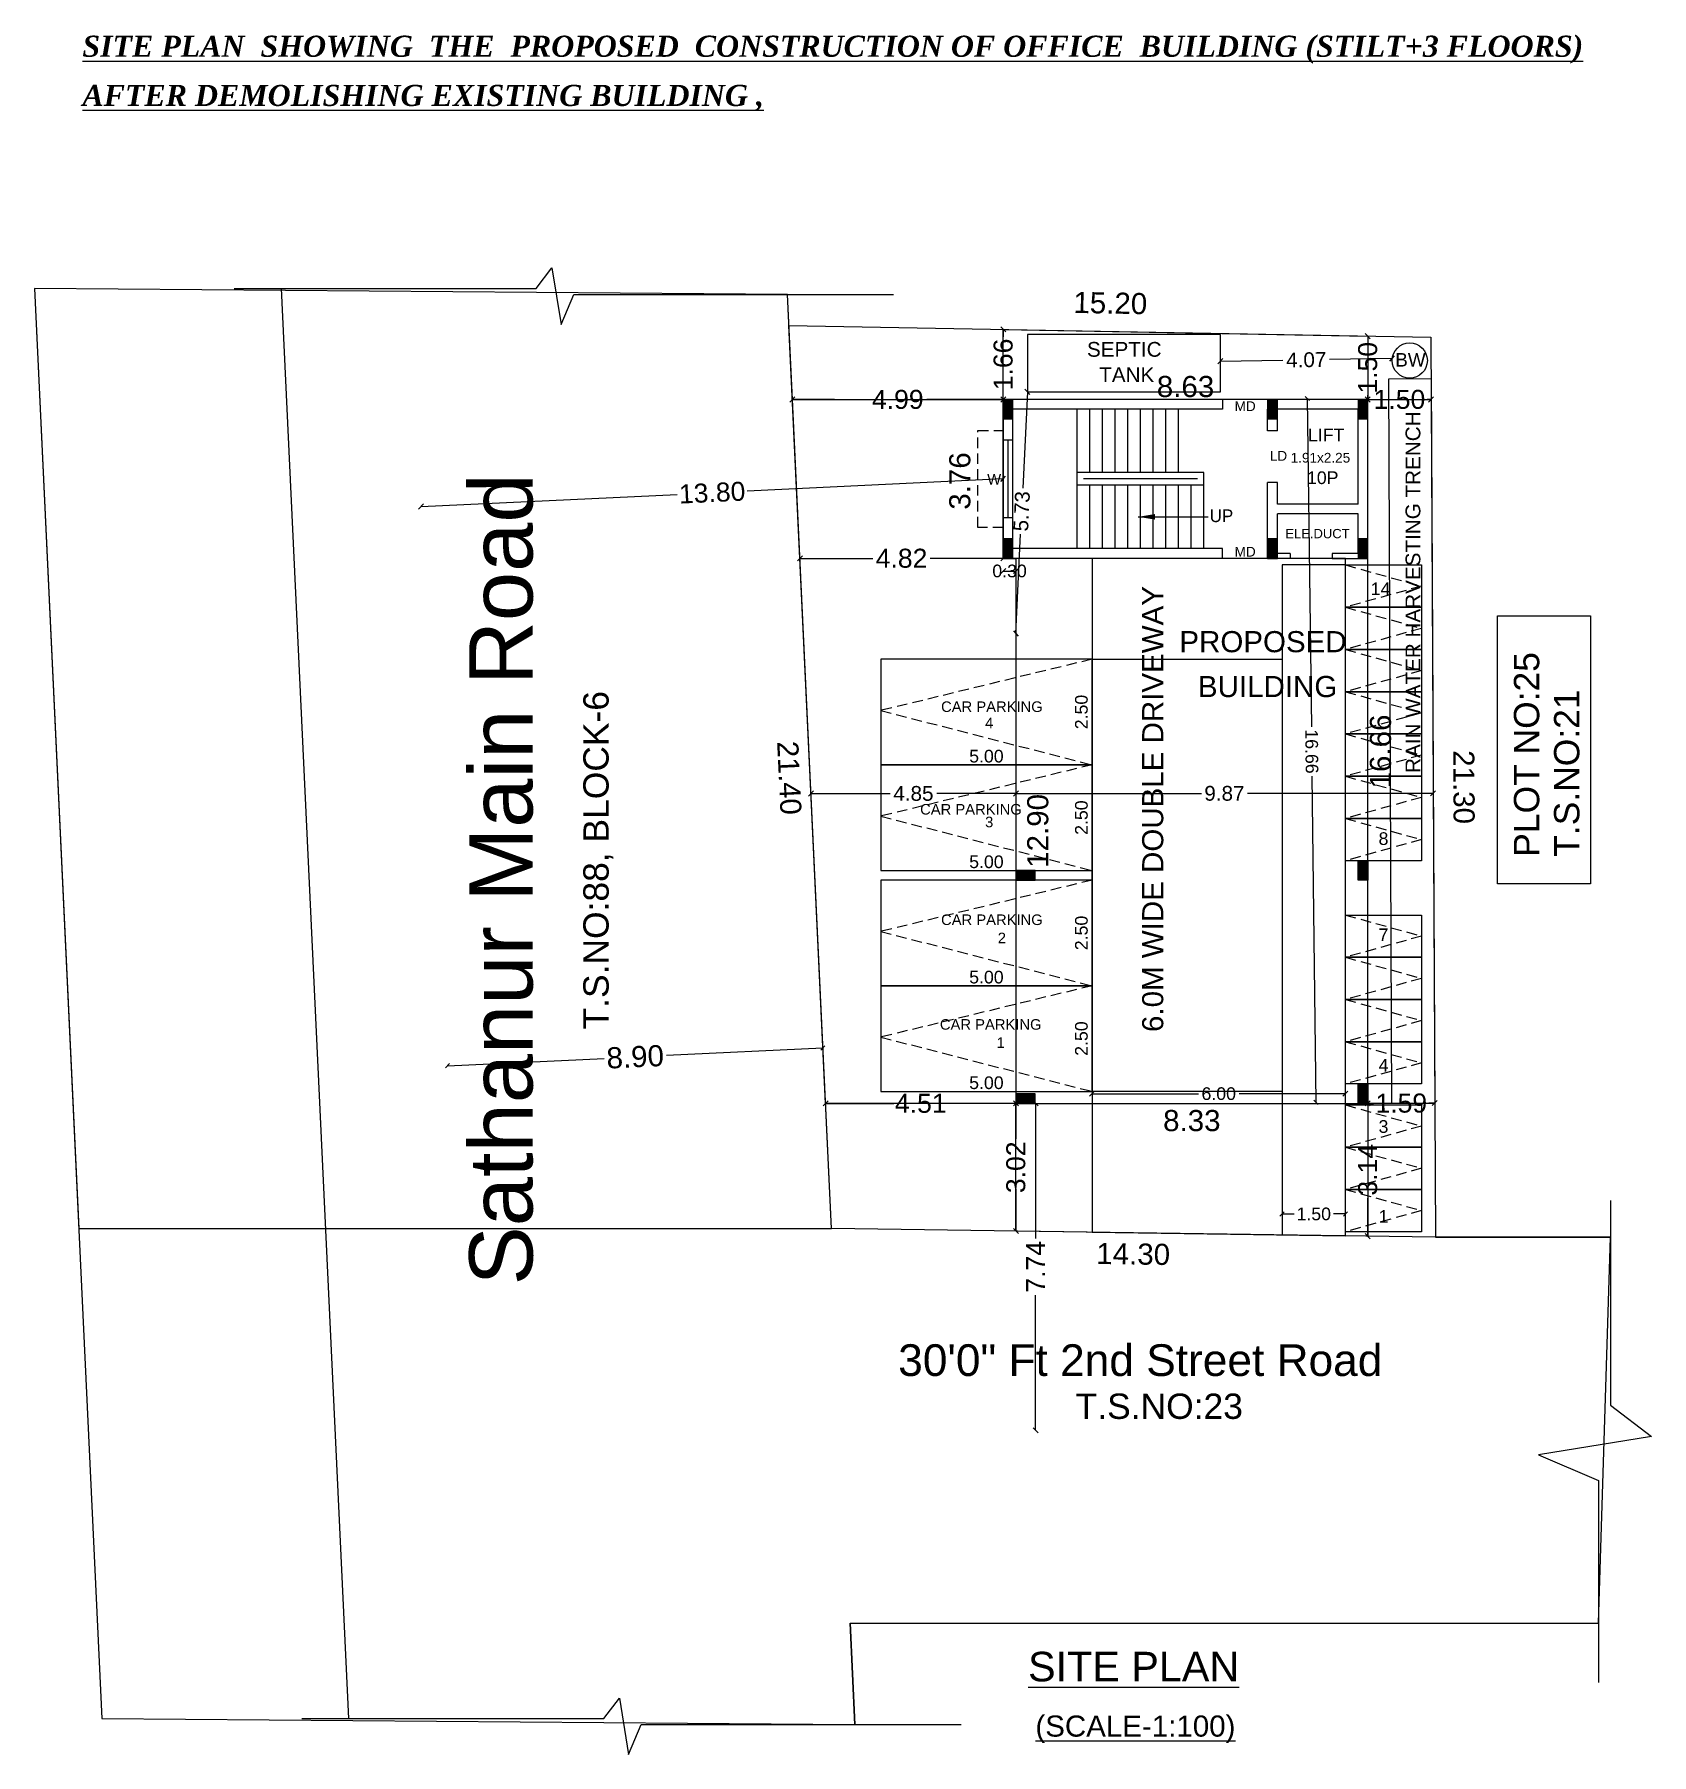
# Model space of a CAD drawing. Header units: metres. Extents: x 27 to 171, y 4 to 129.
# Drawn here: x 26.78 to 65.06, y 4.43 to 45.15 of the extents above; entities that cross this region are included whole.
import ezdxf

# ---------------------------------------------------------------- set-up
doc = ezdxf.new("R2010")
doc.units = ezdxf.units.M
doc.header["$MEASUREMENT"] = 0
doc.linetypes.add('HIDDEN', pattern=[0.375, 0.25, -0.125])
for name, color, linetype in [('BLK_1_COVERED_AREA', 140, 'Continuous'), ('BLK_1_LVL_0_FRONT_SETBACK', 2, 'Continuous'), ('BLK_1_LVL_0_REAR_SETBACK', 11, 'Continuous'), ('BLK_1_LVL_0_SIDE_SETBACK1', 171, 'Continuous'), ('BLK_1_LVL_0_SIDE_SETBACK2', 102, 'Continuous'), ('BLK_1_MAX_HEIGHT_CAL', 6, 'Continuous'), ('BLK_1_MAX_HEIGHT_CAL_SET_BACK', 6, 'Continuous'), ('DRIVE_WAY', 255, 'Continuous'), ('PARKING_SLOT', 30, 'Continuous'), ('PER_AISLE_WIDTH', 5, 'Continuous'), ('PLOT_BOUNDARY', 70, 'Continuous'), ('ROAD_WIDTH', 1, 'Continuous'), ('RWH', 130, 'Continuous'), ('SEPTIC_TANK', 146, 'Continuous'), ('SHORTEST_DIST_TO_ROAD', 1, 'Continuous'), ('TWO_WHEELER_DRIVE_WAY', 6, 'Continuous'), ('TWO_WHEELER_PARKING', 2, 'Continuous')]:
    doc.layers.add(name, color=color, linetype=linetype)
for name, color, linetype, lineweight in [('BLK_1_LVL_0_BLDG_FOOT_PRINT', 1, 'Continuous', 5), ('DIST_CL_ROAD', 1, 'Continuous', 0), ('DIST_EXIT', 7, 'Continuous', 0), ('NOTIFIED_ROAD', 1, 'Continuous', 13)]:
    doc.layers.add(name, color=color, linetype=linetype, lineweight=lineweight)
doc.styles.add('CEN', font='GOTHIC.TTF')
doc.styles.get("Standard").update_dxf_attribs({"font": 'arial.ttf'})
doc.styles.add('style3', font='timesbi.ttf', dxfattribs={"height": 0.23})
doc.dimstyles.get("Standard").update_dxf_attribs({"dimtxt": 0.3, "dimasz": 0.12, "dimexe": 0.18, "dimexo": 0.0625, "dimgap": 0.09, "dimtad": 0, "dimzin": 0, "dimdsep": 46, "dimtxsty": 'Standard', "dimblk": 'OBLIQUE', "dimcen": 0.09, "dimse1": 1, "dimse2": 1, "dimadec": 0, "dimazin": 0, "dimtfac": 1, "dimtofl": 0, "dimtmove": 0, "dimatfit": 3, "dimfxl": 0, "dimtolj": 1, "dimtzin": 0, "dimarcsym": 0})
doc.dimstyles.new('STANDARD$0', dxfattribs={"dimtxt": 7, "dimasz": 3, "dimexe": 3, "dimexo": 1, "dimgap": 1.5, "dimtad": 1, "dimdec": 1, "dimzin": 1, "dimdsep": 46, "dimlunit": 4, "dimtxsty": 'Standard', "dimblk": 'OBLIQUE', "dimcen": 0.09375, "dimdle": 1, "dimclrd": 8, "dimclre": 8, "dimclrt": 7, "dimadec": 1, "dimazin": 0, "dimtfac": 1, "dimtdec": 1, "dimtix": 1, "dimtmove": 2, "dimatfit": 3, "dimldrblk": 'ARCHTICK', "dimfxl": 0, "dimfrac": 2, "dimtolj": 1, "dimtzin": 0, "dimarcsym": 0})
doc.dimstyles.new('STANDARD_WS', dxfattribs={"dimtxt": 0.3, "dimasz": 0.1, "dimexe": 0.18, "dimexo": 0.0625, "dimgap": 0.09, "dimtad": 0, "dimzin": 0, "dimdsep": 46, "dimtxsty": 'Standard', "dimblk": 'OBLIQUE', "dimcen": 0.09, "dimse1": 1, "dimse2": 1, "dimadec": 0, "dimazin": 0, "dimtfac": 1, "dimtofl": 0, "dimtmove": 0, "dimatfit": 3, "dimfxl": 0, "dimtolj": 1, "dimtzin": 0, "dimarcsym": 0})

msp = doc.modelspace()

# ---------------------------------------------------------------- texts
for s, height, style, p in [('%%USITE PLAN  SHOWING  THE  PROPOSED  CONSTRUCTION OF OFFICE  BUILDING (STILT+3 FLOORS)', 0.5, 'style3', (27.912, 44.615)), ('%%UAFTER DEMOLISHING EXISTING BUILDING ,', 0.5, 'style3', (27.912, 43.451)), ('UP', 0.3, 'CEN', (54.6, 33.601))]:
    msp.add_text(s, height=height, dxfattribs=dict(style=style)).set_placement(p)
for s, height, p in [('SEPTIC', 0.35, (51.695, 37.515)), ('BW', 0.32, (58.993, 37.283)), ('TANK', 0.35, (51.985, 36.914)), ('MD', 0.23, (55.19, 36.23)), ('LIFT', 0.3, (56.927, 35.514)), ('LD', 0.23, (56.024, 35.055)), ('1.91x2.25', 0.23, (56.516, 35.01)), ('W', 0.25, (49.333, 34.49)), ('10P', 0.3, (56.903, 34.502)), ('ELE.DUCT', 0.22, (56.392, 33.219)), ('MD', 0.23, (55.19, 32.785)), ('14', 0.3, (58.412, 31.872)), ('PROPOSED', 0.5, (53.883, 30.521)), ('BUILDING', 0.5, (54.322, 29.459)), ('CAR PARKING', 0.25, (48.241, 29.107)), ('4', 0.25, (49.283, 28.721)), ('CAR PARKING', 0.25, (47.745, 26.678)), ('3', 0.25, (49.283, 26.377)), ('8', 0.3, (58.598, 25.959)), ('CAR PARKING', 0.25, (48.241, 24.064)), ('2', 0.25, (49.583, 23.633)), ('7', 0.3, (58.598, 23.682)), ('CAR PARKING', 0.25, (48.213, 21.586)), ('1', 0.25, (49.555, 21.154)), ('4', 0.3, (58.598, 20.594)), ('3', 0.3, (58.598, 19.145)), ('1', 0.3, (58.598, 17.015)), ('30\'0" Ft 2nd Street Road', 0.75, (47.226, 13.39)), ('T.S.NO:23', 0.6, (51.427, 12.374)), ('%%USITE PLAN', 0.7, (50.3, 6.161)), ('%%U(SCALE-1:100)', 0.5, (50.474, 4.853))]:
    msp.add_text(s, height=height).set_placement(p)
for s, height, p in [(' RAIN WATER HARVESTING TRENCH', 0.35, (59.587, 27.529)), ('Sathanur Main Road', 1.5, (38.571, 15.535)), ('PLOT NO:25', 0.6, (62.402, 25.68)), ('T.S.NO:88, BLOCK-6', 0.6, (40.371, 21.592)), ('T.S.NO:21', 0.6, (63.352, 25.68))]:
    msp.add_text(s, height=height, rotation=90).set_placement(p)
at = {"layer": 'DRIVE_WAY', "insert": (53.001, 26.81), "char_height": 0.5, "width": 13.67885, "attachment_point": 2, "rotation": 90}
msp.add_mtext('6.0M WIDE DOUBLE DRIVEWAY', dxfattribs=at)

# ---------------------------------------------------------------- blocks, each defined once
blk = doc.blocks.new('*D25')
at = {"layer": 'Defpoints', "color": 0}
for p in [(44.142, 38.234), (44.637, 38.258), (45.647, 16.882)]:
    blk.add_point(p, dxfattribs=at)
at = {"color": 0, "insert": (44.646, 27.546), "char_height": 0.5, "attachment_point": 5, "rotation": 272.7039}
blk.add_mtext('\\A1;21.40', dxfattribs=at)
blk = doc.blocks.new('_Oblique')
at = {"color": 0, "linetype": 'ByBlock', "lineweight": -2}
blk.add_line((-0.5, -0.5), (0.5, 0.5), dxfattribs=at)
blk = doc.blocks.new('*D26')
at = {"layer": 'Defpoints', "color": 0}
for p in [(45.647, 16.882), (45.64, 16.378), (59.945, 16.675)]:
    blk.add_point(p, dxfattribs=at)
at = {"color": 0, "insert": (52.789, 16.275), "char_height": 0.5, "attachment_point": 5, "rotation": 359.1739}
blk.add_mtext('\\A1;14.30', dxfattribs=at)
blk = doc.blocks.new('*D27')
at = {"layer": 'Defpoints', "color": 0}
for p in [(59.835, 37.975), (60.56, 37.979), (59.945, 16.675)]:
    blk.add_point(p, dxfattribs=at)
at = {"color": 0, "insert": (60.616, 27.329), "char_height": 0.5, "attachment_point": 5, "rotation": 270.2977}
blk.add_mtext('\\A1;21.30', dxfattribs=at)
blk = doc.blocks.new('*D28')
at = {"layer": 'Defpoints', "color": 0}
for p in [(44.65, 38.924), (44.637, 38.258), (59.835, 37.975)]:
    blk.add_point(p, dxfattribs=at)
at = {"color": 0, "insert": (52.248, 38.783), "char_height": 0.5, "attachment_point": 5, "rotation": 358.9345}
blk.add_mtext('\\A1;15.20', dxfattribs=at)
blk = doc.blocks.new('*D29')
at = {"color": 0, "lineweight": -2}
for p, q in [((50.012, 19.841), (50.012, 19.002)), ((50.012, 16.819), (50.012, 17.658))]:
    blk.add_line(p, q, dxfattribs=at)
at = {"layer": 'Defpoints', "color": 0}
for p in [(50.012, 19.841), (50.012, 16.819), (50.012, 16.819)]:
    blk.add_point(p, dxfattribs=at)
at = {"color": 0, "lineweight": -2, "xscale": 0.12, "yscale": 0.12, "zscale": 0.12}
for p, rotation in [((50.012, 19.841), 90), ((50.012, 16.819), 270)]:
    blk.add_blockref('_Oblique', p, dxfattribs=dict(at, rotation=rotation))
at = {"color": 0, "insert": (50.012, 18.33), "char_height": 0.45, "attachment_point": 5, "rotation": 90}
blk.add_mtext('\\A1;3.02', dxfattribs=at)
blk = doc.blocks.new('*D30')
at = {"color": 0, "lineweight": -2}
for p, q in [((58.342, 19.841), (58.342, 18.943)), ((58.342, 16.699), (58.342, 17.596))]:
    blk.add_line(p, q, dxfattribs=at)
at = {"layer": 'Defpoints', "color": 0}
for p in [(58.342, 19.841), (58.342, 16.699), (58.342, 16.699)]:
    blk.add_point(p, dxfattribs=at)
at = {"color": 0, "lineweight": -2, "xscale": 0.12, "yscale": 0.12, "zscale": 0.12}
for p, rotation in [((58.342, 19.841), 90), ((58.342, 16.699), 270)]:
    blk.add_blockref('_Oblique', p, dxfattribs=dict(at, rotation=rotation))
at = {"color": 0, "insert": (58.342, 18.27), "char_height": 0.45, "attachment_point": 5, "rotation": 90}
blk.add_mtext('\\A1;3.14', dxfattribs=at)
blk = doc.blocks.new('*D31')
at = {"color": 0, "lineweight": -2}
for p, q in [((44.72, 36.503), (46.533, 36.503)), ((49.713, 36.503), (47.9, 36.503))]:
    blk.add_line(p, q, dxfattribs=at)
at = {"layer": 'Defpoints', "color": 0}
for p in [(44.72, 36.503), (44.72, 36.503), (49.713, 36.503)]:
    blk.add_point(p, dxfattribs=at)
at = {"color": 0, "lineweight": -2, "xscale": 0.12, "yscale": 0.12, "zscale": 0.12, "rotation": 180}
blk.add_blockref('_Oblique', (44.72, 36.503), dxfattribs=at)
at = {"color": 0, "lineweight": -2, "xscale": 0.12, "yscale": 0.12, "zscale": 0.12}
blk.add_blockref('_Oblique', (49.713, 36.503), dxfattribs=at)
at = {"color": 0, "insert": (47.216, 36.503), "char_height": 0.45, "attachment_point": 5}
blk.add_mtext('\\A1;4.99', dxfattribs=at)
blk = doc.blocks.new('*D32')
at = {"color": 0, "lineweight": -2}
for p, q in [((49.712, 38.163), (49.712, 37.986)), ((49.712, 36.503), (49.712, 36.68))]:
    blk.add_line(p, q, dxfattribs=at)
at = {"layer": 'Defpoints', "color": 0}
for p in [(49.712, 38.163), (49.712, 38.163), (49.713, 36.503)]:
    blk.add_point(p, dxfattribs=at)
at = {"color": 0, "lineweight": -2, "xscale": 0.12, "yscale": 0.12, "zscale": 0.12}
for p, rotation in [((49.712, 38.163), 90), ((49.712, 36.503), 270)]:
    blk.add_blockref('_Oblique', p, dxfattribs=dict(at, rotation=rotation))
at = {"color": 0, "insert": (49.712, 37.333), "char_height": 0.45, "attachment_point": 5, "rotation": 90}
blk.add_mtext('\\A1;1.66', dxfattribs=at)
blk = doc.blocks.new('*D33')
at = {"color": 0, "lineweight": -2}
for p, q in [((58.342, 38.003), (58.342, 37.907)), ((58.342, 36.503), (58.342, 36.602))]:
    blk.add_line(p, q, dxfattribs=at)
at = {"layer": 'Defpoints', "color": 0}
for p in [(58.342, 38.003), (58.342, 38.003), (58.342, 36.503)]:
    blk.add_point(p, dxfattribs=at)
at = {"color": 0, "lineweight": -2, "xscale": 0.12, "yscale": 0.12, "zscale": 0.12}
for p, rotation in [((58.342, 38.003), 90), ((58.342, 36.503), 270)]:
    blk.add_blockref('_Oblique', p, dxfattribs=dict(at, rotation=rotation))
at = {"color": 0, "insert": (58.342, 37.254), "char_height": 0.45, "attachment_point": 5, "rotation": 90}
blk.add_mtext('\\A1;1.50', dxfattribs=at)
blk = doc.blocks.new('*D34')
at = {"color": 0, "lineweight": -2}
for p, q in [((58.342, 36.503), (58.44, 36.503)), ((59.842, 36.503), (59.745, 36.503))]:
    blk.add_line(p, q, dxfattribs=at)
at = {"layer": 'Defpoints', "color": 0}
for p in [(58.342, 36.503), (59.842, 36.51), (59.842, 36.503)]:
    blk.add_point(p, dxfattribs=at)
at = {"color": 0, "lineweight": -2, "xscale": 0.12, "yscale": 0.12, "zscale": 0.12, "rotation": 180}
blk.add_blockref('_Oblique', (58.342, 36.503), dxfattribs=at)
at = {"color": 0, "lineweight": -2, "xscale": 0.12, "yscale": 0.12, "zscale": 0.12}
blk.add_blockref('_Oblique', (59.842, 36.503), dxfattribs=at)
at = {"color": 0, "insert": (59.092, 36.503), "char_height": 0.45, "attachment_point": 5}
blk.add_mtext('\\A1;1.50', dxfattribs=at)
blk = doc.blocks.new('*D35')
at = {"color": 0, "lineweight": -2}
for p, q in [((58.342, 19.841), (58.482, 19.841)), ((59.929, 19.849), (59.789, 19.848))]:
    blk.add_line(p, q, dxfattribs=at)
at = {"layer": 'Defpoints', "color": 0}
for p in [(58.342, 19.841), (59.929, 19.849), (59.929, 19.849)]:
    blk.add_point(p, dxfattribs=at)
at = {"color": 0, "lineweight": -2, "xscale": 0.12, "yscale": 0.12, "zscale": 0.12}
for p, rotation in [((58.342, 19.841), 180.297705853132), ((59.929, 19.849), 0.2977058531320935)]:
    blk.add_blockref('_Oblique', p, dxfattribs=dict(at, rotation=rotation))
at = {"color": 0, "insert": (59.136, 19.845), "char_height": 0.45, "attachment_point": 5, "rotation": 0.2977}
blk.add_mtext('\\A1;1.59', dxfattribs=at)
blk = doc.blocks.new('*D99')
at = {"layer": 'Defpoints', "color": 0}
for p in [(45.507, 19.841), (45.507, 19.841), (50.012, 19.841)]:
    blk.add_point(p, dxfattribs=at)
at = {"layer": 'SHORTEST_DIST_TO_ROAD', "color": 0, "lineweight": -2}
for p, q in [((45.507, 19.841), (47.12, 19.841)), ((50.012, 19.841), (48.4, 19.841))]:
    blk.add_line(p, q, dxfattribs=at)
at = {"layer": 'SHORTEST_DIST_TO_ROAD', "color": 0, "lineweight": -2, "xscale": 0.12, "yscale": 0.12, "zscale": 0.12}
for p, rotation in [((45.507, 19.841), 180.0000000003004), ((50.012, 19.841), 3.005596e-10)]:
    blk.add_blockref('_Oblique', p, dxfattribs=dict(at, rotation=rotation))
at = {"layer": 'SHORTEST_DIST_TO_ROAD', "color": 0, "insert": (47.76, 19.841), "char_height": 0.45, "attachment_point": 5}
blk.add_mtext('\\A1;4.51', dxfattribs=at)
blk = doc.blocks.new('*D36')
at = {"color": 0, "lineweight": -2}
for p, q in [((44.898, 32.743), (46.624, 32.743)), ((49.713, 32.743), (47.986, 32.743))]:
    blk.add_line(p, q, dxfattribs=at)
at = {"layer": 'Defpoints', "color": 0}
for p in [(44.898, 32.743), (44.898, 32.743), (49.713, 32.743)]:
    blk.add_point(p, dxfattribs=at)
at = {"color": 0, "lineweight": -2, "xscale": 0.12, "yscale": 0.12, "zscale": 0.12, "rotation": 180}
blk.add_blockref('_Oblique', (44.898, 32.743), dxfattribs=at)
at = {"color": 0, "lineweight": -2, "xscale": 0.12, "yscale": 0.12, "zscale": 0.12}
blk.add_blockref('_Oblique', (49.713, 32.743), dxfattribs=at)
at = {"color": 0, "insert": (47.305, 32.743), "char_height": 0.45, "attachment_point": 5}
blk.add_mtext('\\A1;4.82', dxfattribs=at)
blk = doc.blocks.new('*D40')
at = {"layer": 'Defpoints', "color": 0}
for p in [(50.012, 19.841), (58.342, 19.841), (50.012, 19.432)]:
    blk.add_point(p, dxfattribs=at)
at = {"color": 0, "insert": (54.177, 19.432), "char_height": 0.5, "attachment_point": 5}
blk.add_mtext('\\A1;8.33', dxfattribs=at)
blk = doc.blocks.new('*D41')
at = {"layer": 'Defpoints', "color": 0}
for p in [(58.342, 36.807), (49.713, 36.503), (58.342, 36.503)]:
    blk.add_point(p, dxfattribs=at)
at = {"color": 0, "insert": (54.028, 36.807), "char_height": 0.5, "attachment_point": 5}
blk.add_mtext('\\A1;8.63', dxfattribs=at)
blk = doc.blocks.new('*D42')
at = {"layer": 'Defpoints', "color": 0}
for p in [(58.342, 36.503), (58.646, 36.503), (58.342, 19.841)]:
    blk.add_point(p, dxfattribs=at)
at = {"color": 0, "insert": (58.646, 28.172), "char_height": 0.5, "attachment_point": 5, "rotation": 90}
blk.add_mtext('\\A1;16.66', dxfattribs=at)
blk = doc.blocks.new('*D43')
at = {"layer": 'Defpoints', "color": 0}
for p in [(50.012, 32.743), (50.533, 32.743), (50.012, 19.841)]:
    blk.add_point(p, dxfattribs=at)
at = {"color": 0, "insert": (50.533, 26.292), "char_height": 0.5, "attachment_point": 5, "rotation": 90}
blk.add_mtext('\\A1;12.90', dxfattribs=at)
blk = doc.blocks.new('*D44')
at = {"color": 0, "lineweight": -2}
blk.add_line((49.713, 32.443), (50.012, 32.443), dxfattribs=at)
at = {"layer": 'Defpoints', "color": 0}
for p in [(49.713, 32.743), (50.012, 32.743), (50.012, 32.443)]:
    blk.add_point(p, dxfattribs=at)
at = {"color": 0, "lineweight": -2, "xscale": 0.12, "yscale": 0.12, "zscale": 0.12, "rotation": 180}
blk.add_blockref('_Oblique', (49.713, 32.443), dxfattribs=at)
at = {"color": 0, "lineweight": -2, "xscale": 0.12, "yscale": 0.12, "zscale": 0.12}
blk.add_blockref('_Oblique', (50.012, 32.443), dxfattribs=at)
at = {"color": 0, "insert": (49.862, 32.443), "char_height": 0.3, "attachment_point": 5}
blk.add_mtext('\\A1;0.30', dxfattribs=at)
blk = doc.blocks.new('*D100')
at = {"layer": 'Defpoints', "color": 0}
for p in [(48.687, 36.503), (49.713, 36.503), (49.713, 32.743)]:
    blk.add_point(p, dxfattribs=at)
at = {"color": 0, "insert": (48.687, 34.574), "char_height": 0.5, "attachment_point": 5, "rotation": 90}
blk.add_mtext('\\A1;3.76', dxfattribs=at)
blk = doc.blocks.new('*D121')
at = {"layer": 'Defpoints', "color": 0}
for p in [(50.48, 19.841), (50.48, 12.105), (50.48, 12.105)]:
    blk.add_point(p, dxfattribs=at)
at = {"layer": 'DIST_CL_ROAD', "color": 0, "lineweight": -2}
for p, q in [((50.48, 19.841), (50.48, 16.645)), ((50.48, 12.105), (50.48, 15.301))]:
    blk.add_line(p, q, dxfattribs=at)
at = {"layer": 'DIST_CL_ROAD', "color": 0, "lineweight": -2, "xscale": 0.12, "yscale": 0.12, "zscale": 0.12}
for p, rotation in [((50.48, 19.841), 90), ((50.48, 12.105), 270)]:
    blk.add_blockref('_Oblique', p, dxfattribs=dict(at, rotation=rotation))
at = {"layer": 'DIST_CL_ROAD', "color": 0, "insert": (50.48, 15.973), "char_height": 0.45, "attachment_point": 5, "rotation": 90}
blk.add_mtext('\\A1;7.74', dxfattribs=at)
blk = doc.blocks.new('*D51')
at = {"layer": 'Defpoints', "color": 0}
for p in [(54.902, 36.503), (55.112, 19.841), (57.12, 19.866)]:
    blk.add_point(p, dxfattribs=at)
at = {"layer": 'DIST_EXIT', "color": 0, "lineweight": -2}
for p, q in [((56.91, 36.528), (57.008, 28.754)), ((57.12, 19.866), (57.023, 27.59))]:
    blk.add_line(p, q, dxfattribs=at)
at = {"layer": 'DIST_EXIT', "color": 0, "lineweight": -2, "xscale": 0.1, "yscale": 0.1, "zscale": 0.1}
for p, rotation in [((56.91, 36.528), 90.72209083594231), ((57.12, 19.866), 270.7220908359423)]:
    blk.add_blockref('_Oblique', p, dxfattribs=dict(at, rotation=rotation))
at = {"layer": 'DIST_EXIT', "color": 0, "insert": (57.015, 28.172), "char_height": 0.3, "attachment_point": 5, "rotation": 270.7221}
blk.add_mtext('\\A1;16.66', dxfattribs=at)
blk = doc.blocks.new('*D122')
at = {"layer": 'Defpoints', "color": 0}
for p in [(50.284, 36.685), (50.284, 36.685), (50.012, 30.961)]:
    blk.add_point(p, dxfattribs=at)
at = {"layer": 'SEPTIC_TANK', "color": 0, "lineweight": -2}
for p, q in [((50.284, 36.685), (50.176, 34.402)), ((50.012, 30.961), (50.124, 33.314))]:
    blk.add_line(p, q, dxfattribs=at)
at = {"layer": 'SEPTIC_TANK', "color": 0, "lineweight": -2, "xscale": 0.12, "yscale": 0.12, "zscale": 0.12}
for p, rotation in [((50.284, 36.685), 87.27749152691194), ((50.012, 30.961), 267.2774915269119)]:
    blk.add_blockref('_Oblique', p, dxfattribs=dict(at, rotation=rotation))
at = {"layer": 'SEPTIC_TANK', "color": 0, "insert": (50.15, 33.858), "char_height": 0.35, "attachment_point": 5, "rotation": 87.2775}
blk.add_mtext('\\A1;5.73', dxfattribs=at)
blk = doc.blocks.new('*D123')
at = {"layer": 'Defpoints', "color": 0}
for p in [(58.92, 37.474), (54.853, 37.361), (58.921, 37.426)]:
    blk.add_point(p, dxfattribs=at)
at = {"layer": 'SEPTIC_TANK', "color": 0, "lineweight": -2}
for p, q in [((58.92, 37.474), (57.438, 37.45)), ((54.852, 37.409), (56.335, 37.433))]:
    blk.add_line(p, q, dxfattribs=at)
at = {"layer": 'SEPTIC_TANK', "color": 0, "lineweight": -2, "xscale": 0.12, "yscale": 0.12, "zscale": 0.12}
for p, rotation in [((54.852, 37.409), 180.9065200410023), ((58.92, 37.474), 0.9065200410023113)]:
    blk.add_blockref('_Oblique', p, dxfattribs=dict(at, rotation=rotation))
at = {"layer": 'SEPTIC_TANK', "color": 0, "insert": (56.886, 37.442), "char_height": 0.35, "attachment_point": 5, "rotation": 0.9065}
blk.add_mtext('\\A1;4.07', dxfattribs=at)
blk = doc.blocks.new('*D56')
at = {"layer": 'BLK_1_MAX_HEIGHT_CAL', "color": 0, "lineweight": -2}
for p, q in [((45.161, 27.177), (47.033, 27.177)), ((50.012, 27.177), (48.139, 27.177))]:
    blk.add_line(p, q, dxfattribs=at)
at = {"layer": 'Defpoints', "color": 0}
for p in [(45.161, 27.177), (50.012, 27.177), (50.012, 27.177)]:
    blk.add_point(p, dxfattribs=at)
at = {"layer": 'BLK_1_MAX_HEIGHT_CAL', "color": 0, "lineweight": -2, "xscale": 0.12, "yscale": 0.12, "zscale": 0.12, "rotation": 180}
blk.add_blockref('_Oblique', (45.161, 27.177), dxfattribs=at)
at = {"layer": 'BLK_1_MAX_HEIGHT_CAL', "color": 0, "lineweight": -2, "xscale": 0.12, "yscale": 0.12, "zscale": 0.12}
blk.add_blockref('_Oblique', (50.012, 27.177), dxfattribs=at)
at = {"layer": 'BLK_1_MAX_HEIGHT_CAL', "color": 0, "insert": (47.586, 27.177), "char_height": 0.35, "attachment_point": 5}
blk.add_mtext('\\A1;4.85', dxfattribs=at)
blk = doc.blocks.new('*D57')
at = {"layer": 'BLK_1_MAX_HEIGHT_CAL_SET_BACK', "color": 0, "lineweight": -2}
for p, q in [((50.012, 27.177), (54.404, 27.179)), ((59.886, 27.181), (55.493, 27.18))]:
    blk.add_line(p, q, dxfattribs=at)
at = {"layer": 'Defpoints', "color": 0}
for p in [(50.012, 27.177), (59.886, 27.181), (59.886, 27.181)]:
    blk.add_point(p, dxfattribs=at)
at = {"layer": 'BLK_1_MAX_HEIGHT_CAL_SET_BACK', "color": 0, "lineweight": -2, "xscale": 0.12, "yscale": 0.12, "zscale": 0.12}
for p, rotation in [((50.012, 27.177), 180.0239186117766), ((59.886, 27.181), 0.0239186117765709)]:
    blk.add_blockref('_Oblique', p, dxfattribs=dict(at, rotation=rotation))
at = {"layer": 'BLK_1_MAX_HEIGHT_CAL_SET_BACK', "color": 0, "insert": (54.949, 27.179), "char_height": 0.35, "attachment_point": 5, "rotation": 0.0239}
blk.add_mtext('\\A1;9.87', dxfattribs=at)
blk = doc.blocks.new('*D144')
at = {"layer": 'Defpoints', "color": 0}
for p in [(45.452, 21.004), (36.555, 20.733), (36.562, 20.585)]:
    blk.add_point(p, dxfattribs=at)
at = {"layer": 'NOTIFIED_ROAD', "color": 0, "lineweight": -2}
for p, q in [((36.555, 20.733), (40.262, 20.908)), ((45.445, 21.153), (41.738, 20.978))]:
    blk.add_line(p, q, dxfattribs=at)
at = {"layer": 'NOTIFIED_ROAD', "color": 0, "lineweight": -2, "xscale": 0.1, "yscale": 0.1, "zscale": 0.1}
for p, rotation in [((45.445, 21.153), 2.703895852544029), ((36.555, 20.733), 182.7038958525441)]:
    blk.add_blockref('_Oblique', p, dxfattribs=dict(at, rotation=rotation))
at = {"layer": 'NOTIFIED_ROAD', "color": 0, "insert": (41, 20.943), "char_height": 0.5, "attachment_point": 5, "rotation": 2.7039}
blk.add_mtext('\\A1;8.90', dxfattribs=at)
blk = doc.blocks.new('*D145')
at = {"layer": 'Defpoints', "color": 0}
for p in [(49.712, 34.623), (35.93, 33.972), (35.93, 33.972)]:
    blk.add_point(p, dxfattribs=at)
at = {"layer": 'DIST_CL_ROAD', "color": 0, "lineweight": -2}
for p, q in [((49.712, 34.623), (43.648, 34.336)), ((35.93, 33.972), (41.995, 34.258))]:
    blk.add_line(p, q, dxfattribs=at)
at = {"layer": 'DIST_CL_ROAD', "color": 0, "lineweight": -2, "xscale": 0.12, "yscale": 0.12, "zscale": 0.12}
for p, rotation in [((49.712, 34.623), 2.703895852544189), ((35.93, 33.972), 182.7038958525442)]:
    blk.add_blockref('_Oblique', p, dxfattribs=dict(at, rotation=rotation))
at = {"layer": 'DIST_CL_ROAD', "color": 0, "insert": (42.821, 34.297), "char_height": 0.45, "attachment_point": 5, "rotation": 2.7039}
blk.add_mtext('\\A1;13.80', dxfattribs=at)
blk = doc.blocks.new('*D82')
at = {"layer": 'Defpoints', "color": 0}
for p in [(51.814, 20.071), (57.814, 20.071), (57.814, 20.071)]:
    blk.add_point(p, dxfattribs=at)
at = {"layer": 'DRIVE_WAY', "color": 0, "lineweight": -2}
for p, q in [((51.814, 20.071), (54.334, 20.071)), ((57.814, 20.071), (55.294, 20.071))]:
    blk.add_line(p, q, dxfattribs=at)
at = {"layer": 'DRIVE_WAY', "color": 0, "lineweight": -2, "xscale": 0.12, "yscale": 0.12, "zscale": 0.12, "rotation": 180}
blk.add_blockref('_Oblique', (51.814, 20.071), dxfattribs=at)
at = {"layer": 'DRIVE_WAY', "color": 0, "lineweight": -2, "xscale": 0.12, "yscale": 0.12, "zscale": 0.12}
blk.add_blockref('_Oblique', (57.814, 20.071), dxfattribs=at)
at = {"layer": 'DRIVE_WAY', "color": 0, "insert": (54.814, 20.071), "char_height": 0.3, "attachment_point": 5}
blk.add_mtext('\\A1;6.00', dxfattribs=at)
blk = doc.blocks.new('*D146')
at = {"layer": 'Defpoints', "color": 0}
for p in [(51.814, 22.626), (51.564, 20.126), (51.814, 20.126)]:
    blk.add_point(p, dxfattribs=at)
at = {"color": 0, "insert": (51.564, 21.376), "char_height": 0.3, "attachment_point": 5, "rotation": 90}
blk.add_mtext('\\A1;2.50', dxfattribs=at)
blk = doc.blocks.new('*D147')
at = {"layer": 'Defpoints', "color": 0}
for p in [(46.814, 20.126), (51.814, 20.329), (51.814, 20.126)]:
    blk.add_point(p, dxfattribs=at)
at = {"color": 0, "insert": (49.314, 20.329), "char_height": 0.3, "attachment_point": 5}
blk.add_mtext('\\A1;5.00', dxfattribs=at)
blk = doc.blocks.new('*D83')
at = {"layer": 'Defpoints', "color": 0}
for p in [(51.814, 25.126), (51.564, 22.626), (51.814, 22.626)]:
    blk.add_point(p, dxfattribs=at)
at = {"color": 0, "insert": (51.564, 23.876), "char_height": 0.3, "attachment_point": 5, "rotation": 90}
blk.add_mtext('\\A1;2.50', dxfattribs=at)
blk = doc.blocks.new('*D84')
at = {"layer": 'Defpoints', "color": 0}
for p in [(51.814, 22.829), (46.814, 22.626), (51.814, 22.626)]:
    blk.add_point(p, dxfattribs=at)
at = {"color": 0, "insert": (49.314, 22.829), "char_height": 0.3, "attachment_point": 5}
blk.add_mtext('\\A1;5.00', dxfattribs=at)
blk = doc.blocks.new('*D85')
at = {"layer": 'Defpoints', "color": 0}
for p in [(51.814, 27.856), (51.564, 25.356), (51.814, 25.356)]:
    blk.add_point(p, dxfattribs=at)
at = {"color": 0, "insert": (51.564, 26.606), "char_height": 0.3, "attachment_point": 5, "rotation": 90}
blk.add_mtext('\\A1;2.50', dxfattribs=at)
blk = doc.blocks.new('*D86')
at = {"layer": 'Defpoints', "color": 0}
for p in [(46.814, 25.356), (51.814, 25.559), (51.814, 25.356)]:
    blk.add_point(p, dxfattribs=at)
at = {"color": 0, "insert": (49.314, 25.559), "char_height": 0.3, "attachment_point": 5}
blk.add_mtext('\\A1;5.00', dxfattribs=at)
blk = doc.blocks.new('*D87')
at = {"layer": 'Defpoints', "color": 0}
for p in [(51.814, 30.356), (51.564, 27.856), (51.814, 27.856)]:
    blk.add_point(p, dxfattribs=at)
at = {"color": 0, "insert": (51.564, 29.106), "char_height": 0.3, "attachment_point": 5, "rotation": 90}
blk.add_mtext('\\A1;2.50', dxfattribs=at)
blk = doc.blocks.new('*D88')
at = {"layer": 'Defpoints', "color": 0}
for p in [(46.814, 27.856), (51.814, 28.059), (51.814, 27.856)]:
    blk.add_point(p, dxfattribs=at)
at = {"color": 0, "insert": (49.314, 28.059), "char_height": 0.3, "attachment_point": 5}
blk.add_mtext('\\A1;5.00', dxfattribs=at)
blk = doc.blocks.new('123')
h = blk.add_hatch(color=256)
h.dxf.hatch_style = 1
h.paths.add_polyline_path([(80.911, 31.237), (80.681, 31.237), (80.681, 30.777), (80.911, 30.777)])
h = blk.add_hatch(color=256)
h.dxf.hatch_style = 1
h.paths.add_polyline_path([(87.17, 31.237), (86.94, 31.237), (86.94, 30.777), (87.17, 30.777)])
h = blk.add_hatch(color=256)
h.dxf.hatch_style = 1
h.paths.add_polyline_path([(89.31, 31.237), (89.08, 31.237), (89.08, 30.777), (89.31, 30.777)])
h = blk.add_hatch(color=256)
h.dxf.hatch_style = 1
h.paths.add_polyline_path([(80.911, 27.937), (80.681, 27.937), (80.681, 27.477), (80.911, 27.477)])
h = blk.add_hatch(color=256)
h.dxf.hatch_style = 1
h.paths.add_polyline_path([(87.17, 27.937), (86.94, 27.937), (86.94, 27.477), (87.17, 27.477)])
h = blk.add_hatch(color=256)
h.dxf.hatch_style = 1
h.paths.add_polyline_path([(89.31, 27.937), (89.08, 27.937), (89.08, 27.477), (89.31, 27.477)])
h = blk.add_hatch(color=256)
h.dxf.hatch_style = 1
h.paths.add_polyline_path([(81.44, 19.86), (81.44, 20.09), (80.98, 20.09), (80.98, 19.86)])
h = blk.add_hatch(color=256)
h.dxf.hatch_style = 1
h.paths.add_polyline_path([(89.08, 19.86), (89.31, 19.86), (89.31, 20.32), (89.08, 20.32)])
h = blk.add_hatch(color=256)
h.dxf.hatch_style = 1
h.paths.add_polyline_path([(81.44, 14.575), (81.44, 14.805), (80.98, 14.805), (80.98, 14.575)])
h = blk.add_hatch(color=256)
h.dxf.hatch_style = 1
h.paths.add_polyline_path([(89.08, 14.575), (89.31, 14.575), (89.31, 15.035), (89.08, 15.035)])
for points in [[(80.681, 31.237), (80.681, 30.777), (80.911, 30.777), (80.911, 31.237)], [(86.94, 31.237), (86.94, 30.777), (87.17, 30.777), (87.17, 31.237)], [(89.08, 31.237), (89.08, 30.777), (89.31, 30.777), (89.31, 31.237)], [(80.681, 27.937), (80.681, 27.477), (80.911, 27.477), (80.911, 27.937)], [(86.94, 27.937), (86.94, 27.477), (87.17, 27.477), (87.17, 27.937)], [(89.08, 27.937), (89.08, 27.477), (89.31, 27.477), (89.31, 27.937)], [(81.44, 20.09), (80.98, 20.09), (80.98, 19.86), (81.44, 19.86)], [(89.31, 20.32), (89.31, 19.86), (89.08, 19.86), (89.08, 20.32)], [(81.44, 14.805), (80.98, 14.805), (80.98, 14.575), (81.44, 14.575)], [(89.31, 15.035), (89.31, 14.575), (89.08, 14.575), (89.08, 15.035)]]:
    blk.add_lwpolyline(points, close=True)
blk = doc.blocks.new('*D89')
at = {"layer": 'Defpoints', "color": 0}
for p in [(56.314, 17.224), (56.314, 16.728), (57.814, 16.706)]:
    blk.add_point(p, dxfattribs=at)
at = {"layer": 'TWO_WHEELER_DRIVE_WAY', "color": 0, "lineweight": -2}
for p, q in [((56.314, 17.224), (56.599, 17.224)), ((57.814, 17.224), (57.529, 17.224))]:
    blk.add_line(p, q, dxfattribs=at)
at = {"layer": 'TWO_WHEELER_DRIVE_WAY', "color": 0, "lineweight": -2, "xscale": 0.1, "yscale": 0.1, "zscale": 0.1, "rotation": 180}
blk.add_blockref('_Oblique', (56.314, 17.224), dxfattribs=at)
at = {"layer": 'TWO_WHEELER_DRIVE_WAY', "color": 0, "lineweight": -2, "xscale": 0.1, "yscale": 0.1, "zscale": 0.1}
blk.add_blockref('_Oblique', (57.814, 17.224), dxfattribs=at)
at = {"layer": 'TWO_WHEELER_DRIVE_WAY', "color": 0, "insert": (57.064, 17.224), "char_height": 0.3, "attachment_point": 5}
blk.add_mtext('\\A1;1.50', dxfattribs=at)

# ---------------------------------------------------------------- dimensions: what is measured, and where the dimension line sits
for p1, p2, distance, dimstyle, override, picture, middle in [((59.835, 37.975), (44.637, 38.258), -0.667, 'STANDARD$0', {"dimtxt": 0.5, "dimasz": 0.12, "dimexe": 0.18, "dimexo": 0.0625, "dimgap": 0.09, "dimtad": 0, "dimdec": 2, "dimzin": 0, "dimlunit": 2, "dimpost": '', "dimcen": 0.09, "dimdle": 0, "dimse1": 1, "dimse2": 1, "dimsd1": 1, "dimsd2": 1, "dimclrd": 0, "dimclre": 0, "dimclrt": 0, "dimadec": 0, "dimtdec": 2, "dimtix": 0, "dimtofl": 0, "dimtmove": 0, "dimfxl": 2, "dimfxlon": 1, "dimfrac": 0}, '*D28', (52.248, 38.783)), ((45.647, 16.882), (44.637, 38.258), 0.496, 'STANDARD$0', {"dimtxt": 0.5, "dimasz": 0.12, "dimexe": 0.18, "dimexo": 0.0625, "dimgap": 0.09, "dimtad": 0, "dimdec": 2, "dimzin": 0, "dimlunit": 2, "dimpost": '', "dimcen": 0.09, "dimdle": 0, "dimse1": 1, "dimse2": 1, "dimsd1": 1, "dimsd2": 1, "dimclrd": 0, "dimclre": 0, "dimclrt": 0, "dimadec": 0, "dimtdec": 2, "dimtix": 0, "dimtofl": 0, "dimtmove": 0, "dimfxl": 2, "dimfxlon": 1, "dimfrac": 0}, '*D25', (44.646, 27.546)), ((59.945, 16.675), (59.835, 37.975), -0.726, 'STANDARD$0', {"dimtxt": 0.5, "dimasz": 0.12, "dimexe": 0.18, "dimexo": 0.0625, "dimgap": 0.09, "dimtad": 0, "dimdec": 2, "dimzin": 0, "dimlunit": 2, "dimpost": '', "dimcen": 0.09, "dimdle": 0, "dimse1": 1, "dimse2": 1, "dimsd1": 1, "dimsd2": 1, "dimclrd": 0, "dimclre": 0, "dimclrt": 0, "dimadec": 0, "dimtdec": 2, "dimtix": 0, "dimtofl": 0, "dimtmove": 0, "dimfxl": 2, "dimfxlon": 1, "dimfrac": 0}, '*D27', (60.616, 27.329)), ((49.71277, 32.74261), (44.89776, 32.74261), 0, 'STANDARD$0', {"dimtxt": 0.45, "dimasz": 0.12, "dimexe": 0.18, "dimexo": 0.0625, "dimgap": 0.09, "dimtad": 0, "dimdec": 2, "dimzin": 0, "dimlunit": 2, "dimpost": '', "dimcen": 0.09, "dimdle": 0, "dimse1": 1, "dimse2": 1, "dimclrd": 0, "dimclre": 0, "dimclrt": 0, "dimadec": 0, "dimtdec": 2, "dimtix": 0, "dimtofl": 0, "dimtmove": 0, "dimfxl": 2, "dimfxlon": 1, "dimfrac": 0}, '*D36', (47.30527, 32.74261)), ((50.012, 19.841), (50.012, 32.743), -0.521, 'Standard', {"dimtxt": 0.5, "dimpost": '', "dimsd1": 1, "dimsd2": 1, "dimfxl": 2, "dimfxlon": 1}, '*D43', (50.533, 26.292)), ((58.342, 19.841), (59.929, 19.849), 0, 'STANDARD$0', {"dimtxt": 0.45, "dimasz": 0.12, "dimexe": 0.18, "dimexo": 0.0625, "dimgap": 0.09, "dimtad": 0, "dimdec": 2, "dimzin": 0, "dimlunit": 2, "dimpost": '', "dimcen": 0.09, "dimdle": 0, "dimse1": 1, "dimse2": 1, "dimclrd": 0, "dimclre": 0, "dimclrt": 0, "dimadec": 0, "dimtdec": 2, "dimtix": 0, "dimtofl": 0, "dimtmove": 0, "dimfxl": 2, "dimfxlon": 1, "dimfrac": 0}, '*D35', (59.136, 19.845)), ((59.945, 16.675), (45.647, 16.882), 0.504, 'Standard', {"dimtxt": 0.5, "dimpost": '', "dimsd1": 1, "dimsd2": 1, "dimfxl": 2, "dimfxlon": 1}, '*D26', (52.789, 16.275))]:
    dim = msp.add_aligned_dim(p1=p1, p2=p2, distance=distance, dimstyle=dimstyle, override=override)
    dim.commit()
    dim.dimension.update_dxf_attribs({"geometry": picture, "text_midpoint": middle})
for base, p1, p2, dimstyle, override, picture, middle in [((49.712, 38.163), (49.713, 36.503), (49.712, 38.163), 'STANDARD$0', {"dimtxt": 0.45, "dimasz": 0.12, "dimexe": 0.18, "dimexo": 0.0625, "dimgap": 0.09, "dimtad": 0, "dimdec": 2, "dimzin": 0, "dimlunit": 2, "dimpost": '', "dimcen": 0.09, "dimdle": 0, "dimse1": 1, "dimse2": 1, "dimclrd": 0, "dimclre": 0, "dimclrt": 0, "dimadec": 0, "dimtdec": 2, "dimtix": 0, "dimtofl": 0, "dimtmove": 0, "dimfxl": 2, "dimfxlon": 1, "dimfrac": 0}, '*D32', (49.712, 37.333)), ((51.564, 27.856), (51.814, 30.356), (51.814, 27.856), 'STANDARD_WS', {"dimpost": '\\X', "dimsd1": 1, "dimsd2": 1, "dimfxl": 3, "dimfxlon": 1, "dimarcsym": 1}, '*D87', (51.564, 29.106)), ((51.564, 25.356), (51.814, 27.856), (51.814, 25.356), 'STANDARD_WS', {"dimpost": '\\X', "dimsd1": 1, "dimsd2": 1, "dimfxl": 3, "dimfxlon": 1, "dimarcsym": 1}, '*D85', (51.564, 26.606)), ((51.564, 22.626), (51.814, 25.126), (51.814, 22.626), 'STANDARD_WS', {"dimpost": '\\X', "dimsd1": 1, "dimsd2": 1, "dimfxl": 3, "dimfxlon": 1, "dimarcsym": 1}, '*D83', (51.564, 23.876)), ((51.564, 20.126), (51.814, 22.626), (51.814, 20.126), 'STANDARD_WS', {"dimpost": '\\X', "dimsd1": 1, "dimsd2": 1, "dimfxl": 3, "dimfxlon": 1, "dimarcsym": 1}, '*D146', (51.564, 21.376)), ((50.012, 16.819), (50.012, 19.841), (50.012, 16.819), 'Standard', {"dimtxt": 0.45, "dimpost": '', "dimfxl": 2, "dimfxlon": 1}, '*D29', (50.012, 18.33)), ((58.342, 16.699), (58.342, 19.841), (58.342, 16.699), 'STANDARD$0', {"dimtxt": 0.45, "dimasz": 0.12, "dimexe": 0.18, "dimexo": 0.0625, "dimgap": 0.09, "dimtad": 0, "dimdec": 2, "dimzin": 0, "dimlunit": 2, "dimpost": '', "dimcen": 0.09, "dimdle": 0, "dimse1": 1, "dimse2": 1, "dimclrd": 0, "dimclre": 0, "dimclrt": 0, "dimadec": 0, "dimtdec": 2, "dimtix": 0, "dimtofl": 0, "dimtmove": 0, "dimfxl": 2, "dimfxlon": 1, "dimfrac": 0}, '*D30', (58.342, 18.27))]:
    dim = msp.add_linear_dim(base=base, p1=p1, p2=p2, angle=90, dimstyle=dimstyle, override=override)
    dim.commit()
    dim.dimension.update_dxf_attribs({"geometry": picture, "text_midpoint": middle})
for base, p1, p2, dimstyle, override, picture, middle, dimtype in [((58.342, 38.003), (58.342, 36.503), (58.342, 38.003), 'STANDARD$0', {"dimtxt": 0.45, "dimasz": 0.12, "dimexe": 0.18, "dimexo": 0.0625, "dimgap": 0.09, "dimtad": 0, "dimdec": 2, "dimzin": 0, "dimlunit": 2, "dimpost": '', "dimcen": 0.09, "dimdle": 0, "dimse1": 1, "dimse2": 1, "dimclrd": 0, "dimclre": 0, "dimclrt": 0, "dimadec": 0, "dimtdec": 2, "dimtix": 0, "dimtofl": 0, "dimtmove": 0, "dimfxl": 2, "dimfxlon": 1, "dimfrac": 0}, '*D33', (58.342, 37.254), 160), ((48.687, 36.503), (49.713, 32.743), (49.713, 36.503), 'Standard', {"dimtxt": 0.5, "dimpost": '', "dimsd1": 1, "dimsd2": 1, "dimfxl": 2, "dimfxlon": 1}, '*D100', (48.687, 34.574), 161), ((58.646, 36.503), (58.342, 19.841), (58.342, 36.503), 'Standard', {"dimtxt": 0.5, "dimpost": '', "dimsd1": 1, "dimsd2": 1, "dimfxl": 2, "dimfxlon": 1}, '*D42', (58.646, 28.172), 160)]:
    dim = msp.add_linear_dim(base=base, p1=p1, p2=p2, angle=90, dimstyle=dimstyle, override=override)
    dim.commit()
    dim.dimension.update_dxf_attribs({"geometry": picture, "text_midpoint": middle, "dimtype": dimtype})
for base, p1, p2, dimstyle, override, picture, middle in [((58.342, 36.807), (49.713, 36.503), (58.342, 36.503), 'Standard', {"dimtxt": 0.5, "dimpost": '', "dimsd1": 1, "dimsd2": 1, "dimfxl": 2, "dimfxlon": 1}, '*D41', (54.028, 36.807)), ((59.842, 36.503), (58.342, 36.503), (59.842, 36.51), 'STANDARD$0', {"dimtxt": 0.45, "dimasz": 0.12, "dimexe": 0.18, "dimexo": 0.0625, "dimgap": 0.09, "dimtad": 0, "dimdec": 2, "dimzin": 0, "dimlunit": 2, "dimpost": '', "dimcen": 0.09, "dimdle": 0, "dimse1": 1, "dimse2": 1, "dimclrd": 0, "dimclre": 0, "dimclrt": 0, "dimadec": 0, "dimtdec": 2, "dimtix": 0, "dimtofl": 0, "dimtmove": 0, "dimfxl": 2, "dimfxlon": 1, "dimfrac": 0}, '*D34', (59.092, 36.503)), ((50.012, 32.443), (49.713, 32.743), (50.012, 32.743), 'Standard', {"dimpost": '\\X', "dimfxl": 2, "dimfxlon": 1}, '*D44', (49.862, 32.443)), ((50.012, 19.432), (58.342, 19.841), (50.012, 19.841), 'Standard', {"dimtxt": 0.5, "dimpost": '', "dimsd1": 1, "dimsd2": 1, "dimfxl": 2, "dimfxlon": 1}, '*D40', (54.177, 19.432))]:
    dim = msp.add_linear_dim(base=base, p1=p1, p2=p2, dimstyle=dimstyle, override=override)
    dim.commit()
    dim.dimension.update_dxf_attribs({"geometry": picture, "text_midpoint": middle, "dimtype": 160})
for base, p1, p2, dimstyle, override, picture, middle in [((44.72, 36.503), (49.713, 36.503), (44.72, 36.503), 'STANDARD$0', {"dimtxt": 0.45, "dimasz": 0.12, "dimexe": 0.18, "dimexo": 0.0625, "dimgap": 0.09, "dimtad": 0, "dimdec": 2, "dimzin": 0, "dimlunit": 2, "dimpost": '', "dimcen": 0.09, "dimdle": 0, "dimse1": 1, "dimse2": 1, "dimclrd": 0, "dimclre": 0, "dimclrt": 0, "dimadec": 0, "dimtdec": 2, "dimtix": 0, "dimtofl": 0, "dimtmove": 0, "dimfxl": 2, "dimfxlon": 1, "dimfrac": 0}, '*D31', (47.216, 36.503)), ((51.814, 28.059), (46.814, 27.856), (51.814, 27.856), 'STANDARD_WS', {"dimpost": '\\X', "dimsd1": 1, "dimsd2": 1, "dimfxl": 3, "dimfxlon": 1, "dimarcsym": 1}, '*D88', (49.314, 28.059)), ((51.814, 25.559), (46.814, 25.356), (51.814, 25.356), 'STANDARD_WS', {"dimpost": '\\X', "dimsd1": 1, "dimsd2": 1, "dimfxl": 3, "dimfxlon": 1, "dimarcsym": 1}, '*D86', (49.314, 25.559)), ((51.814, 22.829), (46.814, 22.626), (51.814, 22.626), 'STANDARD_WS', {"dimpost": '\\X', "dimsd1": 1, "dimsd2": 1, "dimfxl": 3, "dimfxlon": 1, "dimarcsym": 1}, '*D84', (49.314, 22.829)), ((51.814, 20.329), (46.814, 20.126), (51.814, 20.126), 'STANDARD_WS', {"dimpost": '\\X', "dimsd1": 1, "dimsd2": 1, "dimfxl": 3, "dimfxlon": 1, "dimarcsym": 1}, '*D147', (49.314, 20.329))]:
    dim = msp.add_linear_dim(base=base, p1=p1, p2=p2, dimstyle=dimstyle, override=override)
    dim.commit()
    dim.dimension.update_dxf_attribs({"geometry": picture, "text_midpoint": middle})
at = {"layer": 'BLK_1_MAX_HEIGHT_CAL'}
dim = msp.add_aligned_dim(p1=(45.161, 27.177), p2=(50.012, 27.177), distance=0, dimstyle='STANDARD$0', override={"dimtxt": 0.35, "dimasz": 0.12, "dimexe": 0.18, "dimexo": 0.0625, "dimgap": 0.09, "dimtad": 0, "dimdec": 2, "dimzin": 0, "dimlunit": 2, "dimpost": '', "dimcen": 0.09, "dimdle": 0, "dimse1": 1, "dimse2": 1, "dimclrd": 0, "dimclre": 0, "dimclrt": 0, "dimadec": 0, "dimtdec": 2, "dimtix": 0, "dimtofl": 0, "dimtmove": 0, "dimfxl": 2, "dimfxlon": 1, "dimfrac": 0}, dxfattribs=at)
dim.commit()
dim.dimension.update_dxf_attribs({"geometry": '*D56', "text_midpoint": (47.586, 27.177)})
at = {"layer": 'BLK_1_MAX_HEIGHT_CAL_SET_BACK'}
dim = msp.add_aligned_dim(p1=(50.012, 27.177), p2=(59.886, 27.181), distance=0, dimstyle='STANDARD$0', override={"dimtxt": 0.35, "dimasz": 0.12, "dimexe": 0.18, "dimexo": 0.0625, "dimgap": 0.09, "dimtad": 0, "dimdec": 2, "dimzin": 0, "dimlunit": 2, "dimpost": '', "dimcen": 0.09, "dimdle": 0, "dimse1": 1, "dimse2": 1, "dimclrd": 0, "dimclre": 0, "dimclrt": 0, "dimadec": 0, "dimtdec": 2, "dimtix": 0, "dimtofl": 0, "dimtmove": 0, "dimfxl": 2, "dimfxlon": 1, "dimfrac": 0}, dxfattribs=at)
dim.commit()
dim.dimension.update_dxf_attribs({"geometry": '*D57', "text_midpoint": (54.949, 27.179)})
at = {"layer": 'DIST_CL_ROAD'}
dim = msp.add_aligned_dim(p1=(49.712, 34.623), p2=(35.93, 33.972), distance=0, dimstyle='STANDARD$0', override={"dimtxt": 0.45, "dimasz": 0.12, "dimexe": 0.18, "dimexo": 0.0625, "dimgap": 0.09, "dimtad": 0, "dimdec": 2, "dimzin": 0, "dimlunit": 2, "dimpost": '', "dimcen": 0.09, "dimdle": 0, "dimse1": 1, "dimse2": 1, "dimclrd": 0, "dimclre": 0, "dimclrt": 0, "dimadec": 0, "dimtdec": 2, "dimtix": 0, "dimtofl": 0, "dimtmove": 0, "dimfxl": 2, "dimfxlon": 1, "dimfrac": 0}, dxfattribs=at)
dim.commit()
dim.dimension.update_dxf_attribs({"geometry": '*D145', "text_midpoint": (42.821, 34.297)})
dim = msp.add_linear_dim(base=(50.48, 12.105), p1=(50.48, 19.841), p2=(50.48, 12.105), angle=90, dimstyle='STANDARD$0', override={"dimtxt": 0.45, "dimasz": 0.12, "dimexe": 0.18, "dimexo": 0.0625, "dimgap": 0.09, "dimtad": 0, "dimdec": 2, "dimzin": 0, "dimlunit": 2, "dimpost": '', "dimcen": 0.09, "dimdle": 0, "dimse1": 1, "dimse2": 1, "dimclrd": 0, "dimclre": 0, "dimclrt": 0, "dimadec": 0, "dimtdec": 2, "dimtix": 0, "dimtofl": 0, "dimtmove": 0, "dimfxl": 2, "dimfxlon": 1, "dimfrac": 0}, dxfattribs=at)
dim.commit()
dim.dimension.update_dxf_attribs({"geometry": '*D121', "text_midpoint": (50.48, 15.973)})
at = {"layer": 'DIST_EXIT'}
dim = msp.add_linear_dim(base=(57.12, 19.866), p1=(54.902, 36.503), p2=(55.112, 19.841), angle=270.7221, dimstyle='STANDARD_WS', override={"dimpost": '\\X'}, dxfattribs=at)
dim.commit()
dim.dimension.update_dxf_attribs({"geometry": '*D51', "text_midpoint": (57.015, 28.172), "dimtype": 161})
at = {"layer": 'DRIVE_WAY'}
dim = msp.add_aligned_dim(p1=(51.814, 20.071), p2=(57.814, 20.071), distance=0, dimstyle='STANDARD$0', override={"dimtxt": 0.3, "dimasz": 0.12, "dimexe": 0.18, "dimexo": 0.0625, "dimgap": 0.09, "dimtad": 0, "dimdec": 2, "dimzin": 0, "dimlunit": 2, "dimpost": '\\X', "dimcen": 0.09, "dimdle": 0, "dimse1": 1, "dimse2": 1, "dimclrd": 0, "dimclre": 0, "dimclrt": 0, "dimadec": 0, "dimtdec": 2, "dimtix": 0, "dimtofl": 0, "dimtmove": 0, "dimfrac": 0}, dxfattribs=at)
dim.commit()
dim.dimension.update_dxf_attribs({"geometry": '*D82', "text_midpoint": (54.814, 20.071)})
at = {"layer": 'NOTIFIED_ROAD'}
dim = msp.add_aligned_dim(p1=(45.452, 21.004), p2=(36.562, 20.585), distance=-0.149, dimstyle='STANDARD_WS', override={"dimtxt": 0.5, "dimpost": '\\X', "dimfxl": 0, "dimarcsym": 2}, dxfattribs=at)
dim.commit()
dim.dimension.update_dxf_attribs({"geometry": '*D144', "text_midpoint": (41, 20.943)})
at = {"layer": 'SEPTIC_TANK', "color": 2}
dim = msp.add_aligned_dim(p1=(54.853, 37.361), p2=(58.921, 37.426), distance=0.048, dimstyle='STANDARD$0', override={"dimtxt": 0.35, "dimasz": 0.12, "dimexe": 0.18, "dimexo": 0.0625, "dimgap": 0.09, "dimtad": 0, "dimdec": 2, "dimzin": 0, "dimlunit": 2, "dimpost": '', "dimcen": 0.09, "dimdle": 0, "dimse1": 1, "dimse2": 1, "dimclrd": 0, "dimclre": 0, "dimclrt": 0, "dimadec": 0, "dimtdec": 2, "dimtix": 0, "dimtofl": 0, "dimtmove": 0, "dimfxl": 2, "dimfxlon": 1, "dimfrac": 0}, dxfattribs=at)
dim.commit()
dim.dimension.update_dxf_attribs({"geometry": '*D123', "text_midpoint": (56.886, 37.442)})
at = {"layer": 'SEPTIC_TANK', "color": 1}
dim = msp.add_linear_dim(base=(50.284, 36.685), p1=(50.012, 30.961), p2=(50.284, 36.685), angle=87.2775, dimstyle='STANDARD$0', override={"dimtxt": 0.35, "dimasz": 0.12, "dimexe": 0.18, "dimexo": 0.0625, "dimgap": 0.09, "dimtad": 0, "dimdec": 2, "dimzin": 0, "dimlunit": 2, "dimpost": '', "dimcen": 0.09, "dimdle": 0, "dimse1": 1, "dimse2": 1, "dimclrd": 0, "dimclre": 0, "dimclrt": 0, "dimadec": 0, "dimtdec": 2, "dimtix": 0, "dimtofl": 0, "dimtmove": 0, "dimfxl": 2, "dimfxlon": 1, "dimfrac": 0}, dxfattribs=at)
dim.commit()
dim.dimension.update_dxf_attribs({"geometry": '*D122', "text_midpoint": (50.15, 33.858), "dimtype": 161})
at = {"layer": 'SHORTEST_DIST_TO_ROAD'}
dim = msp.add_aligned_dim(p1=(50.0121, 19.8406), p2=(45.50708, 19.8406), distance=0, dimstyle='Standard', override={"dimtxt": 0.45, "dimpost": '', "dimfxl": 2, "dimfxlon": 1}, dxfattribs=at)
dim.commit()
dim.dimension.update_dxf_attribs({"geometry": '*D99', "text_midpoint": (47.75959, 19.8406)})
at = {"layer": 'TWO_WHEELER_DRIVE_WAY'}
dim = msp.add_linear_dim(base=(56.314, 17.224), p1=(57.814, 16.706), p2=(56.314, 16.728), dimstyle='STANDARD_WS', override={"dimpost": '\\X', "dimfxl": 3, "dimfxlon": 1, "dimarcsym": 1}, dxfattribs=at)
dim.commit()
dim.dimension.update_dxf_attribs({"geometry": '*D89', "text_midpoint": (57.064, 17.224)})

# ---------------------------------------------------------------- linework, layer by layer
for p, q in [((32.615, 39.132), (34.214, 5.282)), ((44.72, 36.503), (44.603, 38.989)), ((45.721, 36.503), (44.72, 36.503)), ((58.342, 36.503), (49.713, 36.503)), ((49.713, 32.743), (49.713, 36.503)), ((58.342, 36.503), (49.713, 36.503)), ((49.713, 32.743), (49.713, 36.503)), ((54.902, 36.273), (49.943, 36.273)), ((49.943, 32.973), (49.943, 36.273)), ((51.463, 34.773), (51.463, 36.273)), ((51.763, 34.773), (51.763, 36.273)), ((52.063, 34.773), (52.063, 36.273)), ((52.363, 34.773), (52.363, 36.273)), ((52.663, 34.773), (52.663, 36.273)), ((52.963, 34.773), (52.963, 36.273)), ((53.263, 34.773), (53.263, 36.273)), ((53.563, 34.773), (53.563, 36.273)), ((53.863, 34.773), (53.863, 36.273)), ((54.902, 36.503), (54.902, 36.273)), ((55.972, 35.758), (55.972, 36.273)), ((58.112, 36.273), (56.202, 36.273)), ((56.202, 35.758), (56.202, 36.273)), ((58.112, 34.023), (58.112, 36.273)), ((58.112, 34.023), (58.112, 36.273)), ((49.943, 35.54), (49.714, 35.54)), ((49.828, 33.706), (49.828, 35.54)), ((56.202, 35.758), (55.972, 35.758)), ((54.463, 34.773), (51.463, 34.773)), ((51.463, 34.473), (51.463, 34.773)), ((54.313, 34.623), (51.613, 34.623)), ((54.463, 34.473), (54.463, 34.773)), ((54.463, 34.473), (51.463, 34.473)), ((51.463, 32.973), (51.463, 34.473)), ((51.763, 32.973), (51.763, 34.473)), ((52.063, 32.973), (52.063, 34.473)), ((52.363, 32.973), (52.363, 34.473)), ((52.663, 32.973), (52.663, 34.473)), ((52.963, 32.973), (52.963, 34.473)), ((53.263, 32.973), (53.263, 34.473)), ((53.563, 32.973), (53.563, 34.473)), ((53.863, 32.973), (53.863, 34.473)), ((54.163, 32.973), (54.163, 34.473)), ((54.463, 32.973), (54.463, 34.473)), ((55.972, 32.743), (55.972, 34.538)), ((56.202, 34.538), (55.972, 34.538)), ((56.202, 34.023), (56.202, 34.538)), ((58.112, 34.023), (56.202, 34.023)), ((49.943, 33.706), (49.714, 33.706)), ((58.112, 33.793), (56.202, 33.793)), ((56.202, 32.858), (56.202, 33.793)), ((58.112, 32.858), (58.112, 33.793)), ((58.112, 32.858), (58.112, 33.793)), ((50.012, 32.743), (49.713, 32.743)), ((55.972, 32.743), (49.713, 32.743)), ((54.902, 32.973), (49.943, 32.973)), ((54.902, 32.743), (54.902, 32.973)), ((56.502, 32.743), (55.972, 32.743)), ((56.502, 32.858), (56.202, 32.858)), ((56.502, 32.858), (56.502, 32.743)), ((58.112, 32.858), (57.502, 32.858)), ((57.502, 32.858), (57.502, 32.743)), ((57.502, 32.743), (58.112, 32.743)), ((50.012, 25.172), (50.012, 19.841)), ((46.508, 19.841), (45.507, 19.841)), ((50.012, 17.819), (50.012, 16.819)), ((59.945, 16.675), (64.092, 16.675)), ((46.088, 7.535), (63.805, 7.535)), ((46.088, 7.535), (46.201, 5.138))]:
    msp.add_line(p, q)
for points in [[(31.506, 39.132), (38.656, 39.132), (39.025, 39.617), (39.244, 38.278), (39.545, 38.989), (47.115, 38.989)], [(64.092, 17.541), (64.092, 12.697), (65.062, 11.959), (62.384, 11.521), (63.805, 10.919), (63.805, 6.136)], [(33.105, 5.282), (40.255, 5.282), (40.624, 5.767), (40.843, 4.428), (41.144, 5.138), (48.713, 5.138)]]:
    msp.add_lwpolyline(points)
for points in [[(59.835, 37.975), (59.945, 16.675), (45.647, 16.882), (44.637, 38.258)], [(50.012, 19.841), (58.342, 19.841), (58.342, 36.503), (49.713, 36.503), (49.713, 32.743), (50.012, 32.743)], [(57.814, 32.743), (51.814, 32.743), (51.814, 16.793), (57.814, 16.706)], [(57.814, 32.586), (59.614, 32.586), (59.614, 31.586), (57.814, 31.586)], [(57.814, 31.586), (59.614, 31.586), (59.614, 30.586), (57.814, 30.586)], [(61.41, 31.384), (63.617, 31.384), (63.617, 25.039), (61.41, 25.039)], [(57.814, 30.586), (59.614, 30.586), (59.614, 29.586), (57.814, 29.586)], [(46.814, 27.856), (51.814, 27.856), (51.814, 30.356), (46.814, 30.356)], [(57.814, 29.586), (59.614, 29.586), (59.614, 28.586), (57.814, 28.586)], [(57.814, 28.586), (59.614, 28.586), (59.614, 27.586), (57.814, 27.586)], [(46.814, 25.356), (51.814, 25.356), (51.814, 27.856), (46.814, 27.856)], [(57.814, 27.586), (59.614, 27.586), (59.614, 26.586), (57.814, 26.586)], [(57.814, 26.586), (59.614, 26.586), (59.614, 25.586), (57.814, 25.586)], [(46.814, 22.626), (51.814, 22.626), (51.814, 25.126), (46.814, 25.126)], [(57.814, 24.301), (59.614, 24.301), (59.614, 23.301), (57.814, 23.301)], [(57.814, 23.301), (59.614, 23.301), (59.614, 22.301), (57.814, 22.301)], [(46.814, 20.126), (51.814, 20.126), (51.814, 22.626), (46.814, 22.626)], [(57.814, 22.301), (59.614, 22.301), (59.614, 21.301), (57.814, 21.301)], [(57.814, 21.301), (59.614, 21.301), (59.614, 20.301), (57.814, 20.301)], [(57.814, 19.805), (59.614, 19.805), (59.614, 18.805), (57.814, 18.805)], [(57.814, 18.805), (59.614, 18.805), (59.614, 17.805), (57.814, 17.805)], [(57.814, 17.805), (59.614, 17.805), (59.614, 16.805), (57.814, 16.805)]]:
    msp.add_lwpolyline(points, close=True)
at = {"linetype": 'HIDDEN'}
for points in [[(49.714, 33.477), (49.115, 33.477), (49.115, 35.768), (49.714, 35.768)], [(57.814, 32.586), (59.614, 32.086), (57.814, 31.586)], [(57.814, 31.586), (59.614, 31.086), (57.814, 30.586)], [(57.814, 30.586), (59.614, 30.086), (57.814, 29.586)], [(51.814, 30.356), (46.814, 29.141), (51.814, 27.856)], [(57.814, 29.586), (59.614, 29.086), (57.814, 28.586)], [(57.814, 28.586), (59.614, 28.086), (57.814, 27.586)], [(51.814, 27.856), (46.814, 26.641), (51.814, 25.356)], [(57.814, 27.586), (59.614, 27.086), (57.814, 26.586)], [(57.814, 26.586), (59.614, 26.086), (57.814, 25.586)], [(51.814, 25.126), (46.814, 23.911), (51.814, 22.626)], [(57.814, 24.301), (59.614, 23.801), (57.814, 23.301)], [(57.814, 23.301), (59.614, 22.801), (57.814, 22.301)], [(51.814, 22.626), (46.814, 21.411), (51.814, 20.126)], [(57.814, 22.301), (59.614, 21.801), (57.814, 21.301)], [(57.814, 21.301), (59.614, 20.801), (57.814, 20.301)], [(57.814, 19.805), (59.614, 19.305), (57.814, 18.805)], [(57.814, 18.805), (59.614, 18.305), (57.814, 17.805)], [(57.814, 17.805), (59.614, 17.305), (57.814, 16.805)]]:
    msp.add_lwpolyline(points, dxfattribs=at)
msp.add_circle((59.337, 37.426), 0.416)
at = {"layer": 'BLK_1_COVERED_AREA'}
msp.add_lwpolyline([(50.012, 19.841), (58.342, 19.841), (58.342, 36.503), (49.713, 36.503), (49.713, 32.743), (50.012, 32.743)], close=True, dxfattribs=at)
at = {"layer": 'BLK_1_LVL_0_BLDG_FOOT_PRINT'}
msp.add_lwpolyline([(50.012, 19.841), (58.342, 19.841), (58.342, 36.503), (49.713, 36.503), (49.713, 32.743), (50.012, 32.743)], close=True, dxfattribs=at)
at = {"layer": 'BLK_1_LVL_0_FRONT_SETBACK'}
msp.add_lwpolyline([(49.712, 36.503), (49.713, 32.743), (50.012, 32.743), (50.012, 19.841), (45.507, 19.841), (44.72, 36.503)], close=True, dxfattribs=at)
at = {"layer": 'BLK_1_LVL_0_REAR_SETBACK'}
msp.add_lwpolyline([(58.342, 36.503), (59.842, 36.503), (59.929, 19.841), (58.342, 19.841)], close=True, dxfattribs=at)
at = {"layer": 'BLK_1_LVL_0_SIDE_SETBACK1'}
msp.add_lwpolyline([(49.712, 36.502), (49.712, 38.163), (58.342, 38.003), (58.342, 36.503)], close=True, dxfattribs=at)
at = {"layer": 'BLK_1_LVL_0_SIDE_SETBACK2'}
msp.add_lwpolyline([(50.012, 19.841), (58.342, 19.841), (58.342, 16.699), (50.012, 16.819)], close=True, dxfattribs=at)
at = {"layer": 'DRIVE_WAY'}
msp.add_lwpolyline([(57.814, 32.743), (51.814, 32.743), (51.814, 16.793), (57.814, 16.706)], close=True, dxfattribs=at)
at = {"layer": 'NOTIFIED_ROAD'}
msp.add_lwpolyline([(44.603, 38.989), (26.776, 39.132), (28.375, 5.282), (46.201, 5.138), (46.088, 7.535), (63.805, 7.535), (64.092, 16.675), (59.945, 16.675), (45.647, 16.882)], close=True, dxfattribs=at)
at = {"layer": 'PARKING_SLOT'}
for points in [[(46.814, 27.856), (51.814, 27.856), (51.814, 30.356), (46.814, 30.356)], [(46.814, 25.356), (51.814, 25.356), (51.814, 27.856), (46.814, 27.856)], [(46.814, 22.626), (51.814, 22.626), (51.814, 25.126), (46.814, 25.126)], [(46.814, 20.126), (51.814, 20.126), (51.814, 22.626), (46.814, 22.626)]]:
    msp.add_lwpolyline(points, close=True, dxfattribs=at)
at = {"layer": 'PER_AISLE_WIDTH'}
msp.add_lwpolyline([(56.314, 20.126), (51.814, 20.126), (51.814, 30.356), (56.313, 30.356)], close=True, dxfattribs=at)
at = {"layer": 'PLOT_BOUNDARY'}
msp.add_lwpolyline([(59.835, 37.975), (59.945, 16.675), (45.647, 16.882), (44.637, 38.258)], close=True, dxfattribs=at)
at = {"layer": 'ROAD_WIDTH'}
msp.add_lwpolyline([(44.603, 38.989), (26.776, 39.132), (27.827, 16.882), (45.647, 16.882)], close=True, dxfattribs=at)
at = {"layer": 'RWH'}
msp.add_lwpolyline([(58.912, 19.841), (58.84, 36.993), (59.84, 36.999), (59.929, 19.841), (58.912, 19.841)], close=True, dxfattribs=at)
at = {"layer": 'SEPTIC_TANK'}
msp.add_lwpolyline([(54.853, 38.038), (50.284, 38.038), (50.284, 36.685), (54.853, 36.685)], close=True, dxfattribs=at)
at = {"layer": 'TWO_WHEELER_DRIVE_WAY'}
msp.add_lwpolyline([(56.314, 32.586), (56.314, 16.728), (57.814, 16.706), (57.814, 32.586)], close=True, dxfattribs=at)
at = {"layer": 'TWO_WHEELER_PARKING'}
for points in [[(57.814, 32.586), (59.614, 32.586), (59.614, 31.586), (57.814, 31.586)], [(57.814, 31.586), (59.614, 31.586), (59.614, 30.586), (57.814, 30.586)], [(57.814, 30.586), (59.614, 30.586), (59.614, 29.586), (57.814, 29.586)], [(57.814, 29.586), (59.614, 29.586), (59.614, 28.586), (57.814, 28.586)], [(57.814, 28.586), (59.614, 28.586), (59.614, 27.586), (57.814, 27.586)], [(57.814, 27.586), (59.614, 27.586), (59.614, 26.586), (57.814, 26.586)], [(57.814, 26.586), (59.614, 26.586), (59.614, 25.586), (57.814, 25.586)], [(57.814, 24.301), (59.614, 24.301), (59.614, 23.301), (57.814, 23.301)], [(57.814, 23.301), (59.614, 23.301), (59.614, 22.301), (57.814, 22.301)], [(57.814, 22.301), (59.614, 22.301), (59.614, 21.301), (57.814, 21.301)], [(57.814, 21.301), (59.614, 21.301), (59.614, 20.301), (57.814, 20.301)], [(57.814, 19.805), (59.614, 19.805), (59.614, 18.805), (57.814, 18.805)], [(57.814, 18.805), (59.614, 18.805), (59.614, 17.805), (57.814, 17.805)], [(57.814, 17.805), (59.614, 17.805), (59.614, 16.805), (57.814, 16.805)]]:
    msp.add_lwpolyline(points, close=True, dxfattribs=at)

# ---------------------------------------------------------------- block references
msp.add_blockref('123', (-30.968, 5.266))

msp.set_redraw_order([(e.dxf.handle, doc.entitydb.next_handle()) for e in msp.query("TEXT MTEXT ATTDEF DIMENSION ARC_DIMENSION")])  # texts and dimensions are drawn at this point

# ---------------------------------------------------------------- leaders
msp.add_leader([(52.908, 33.726), (54.565, 33.726)], dimstyle='Standard', override={"dimasz": 0.4, "dimgap": 0.09, "dimtad": 0, "dimfxl": 2, "dimfxlon": 1})

doc.saveas('drawing.dxf')
